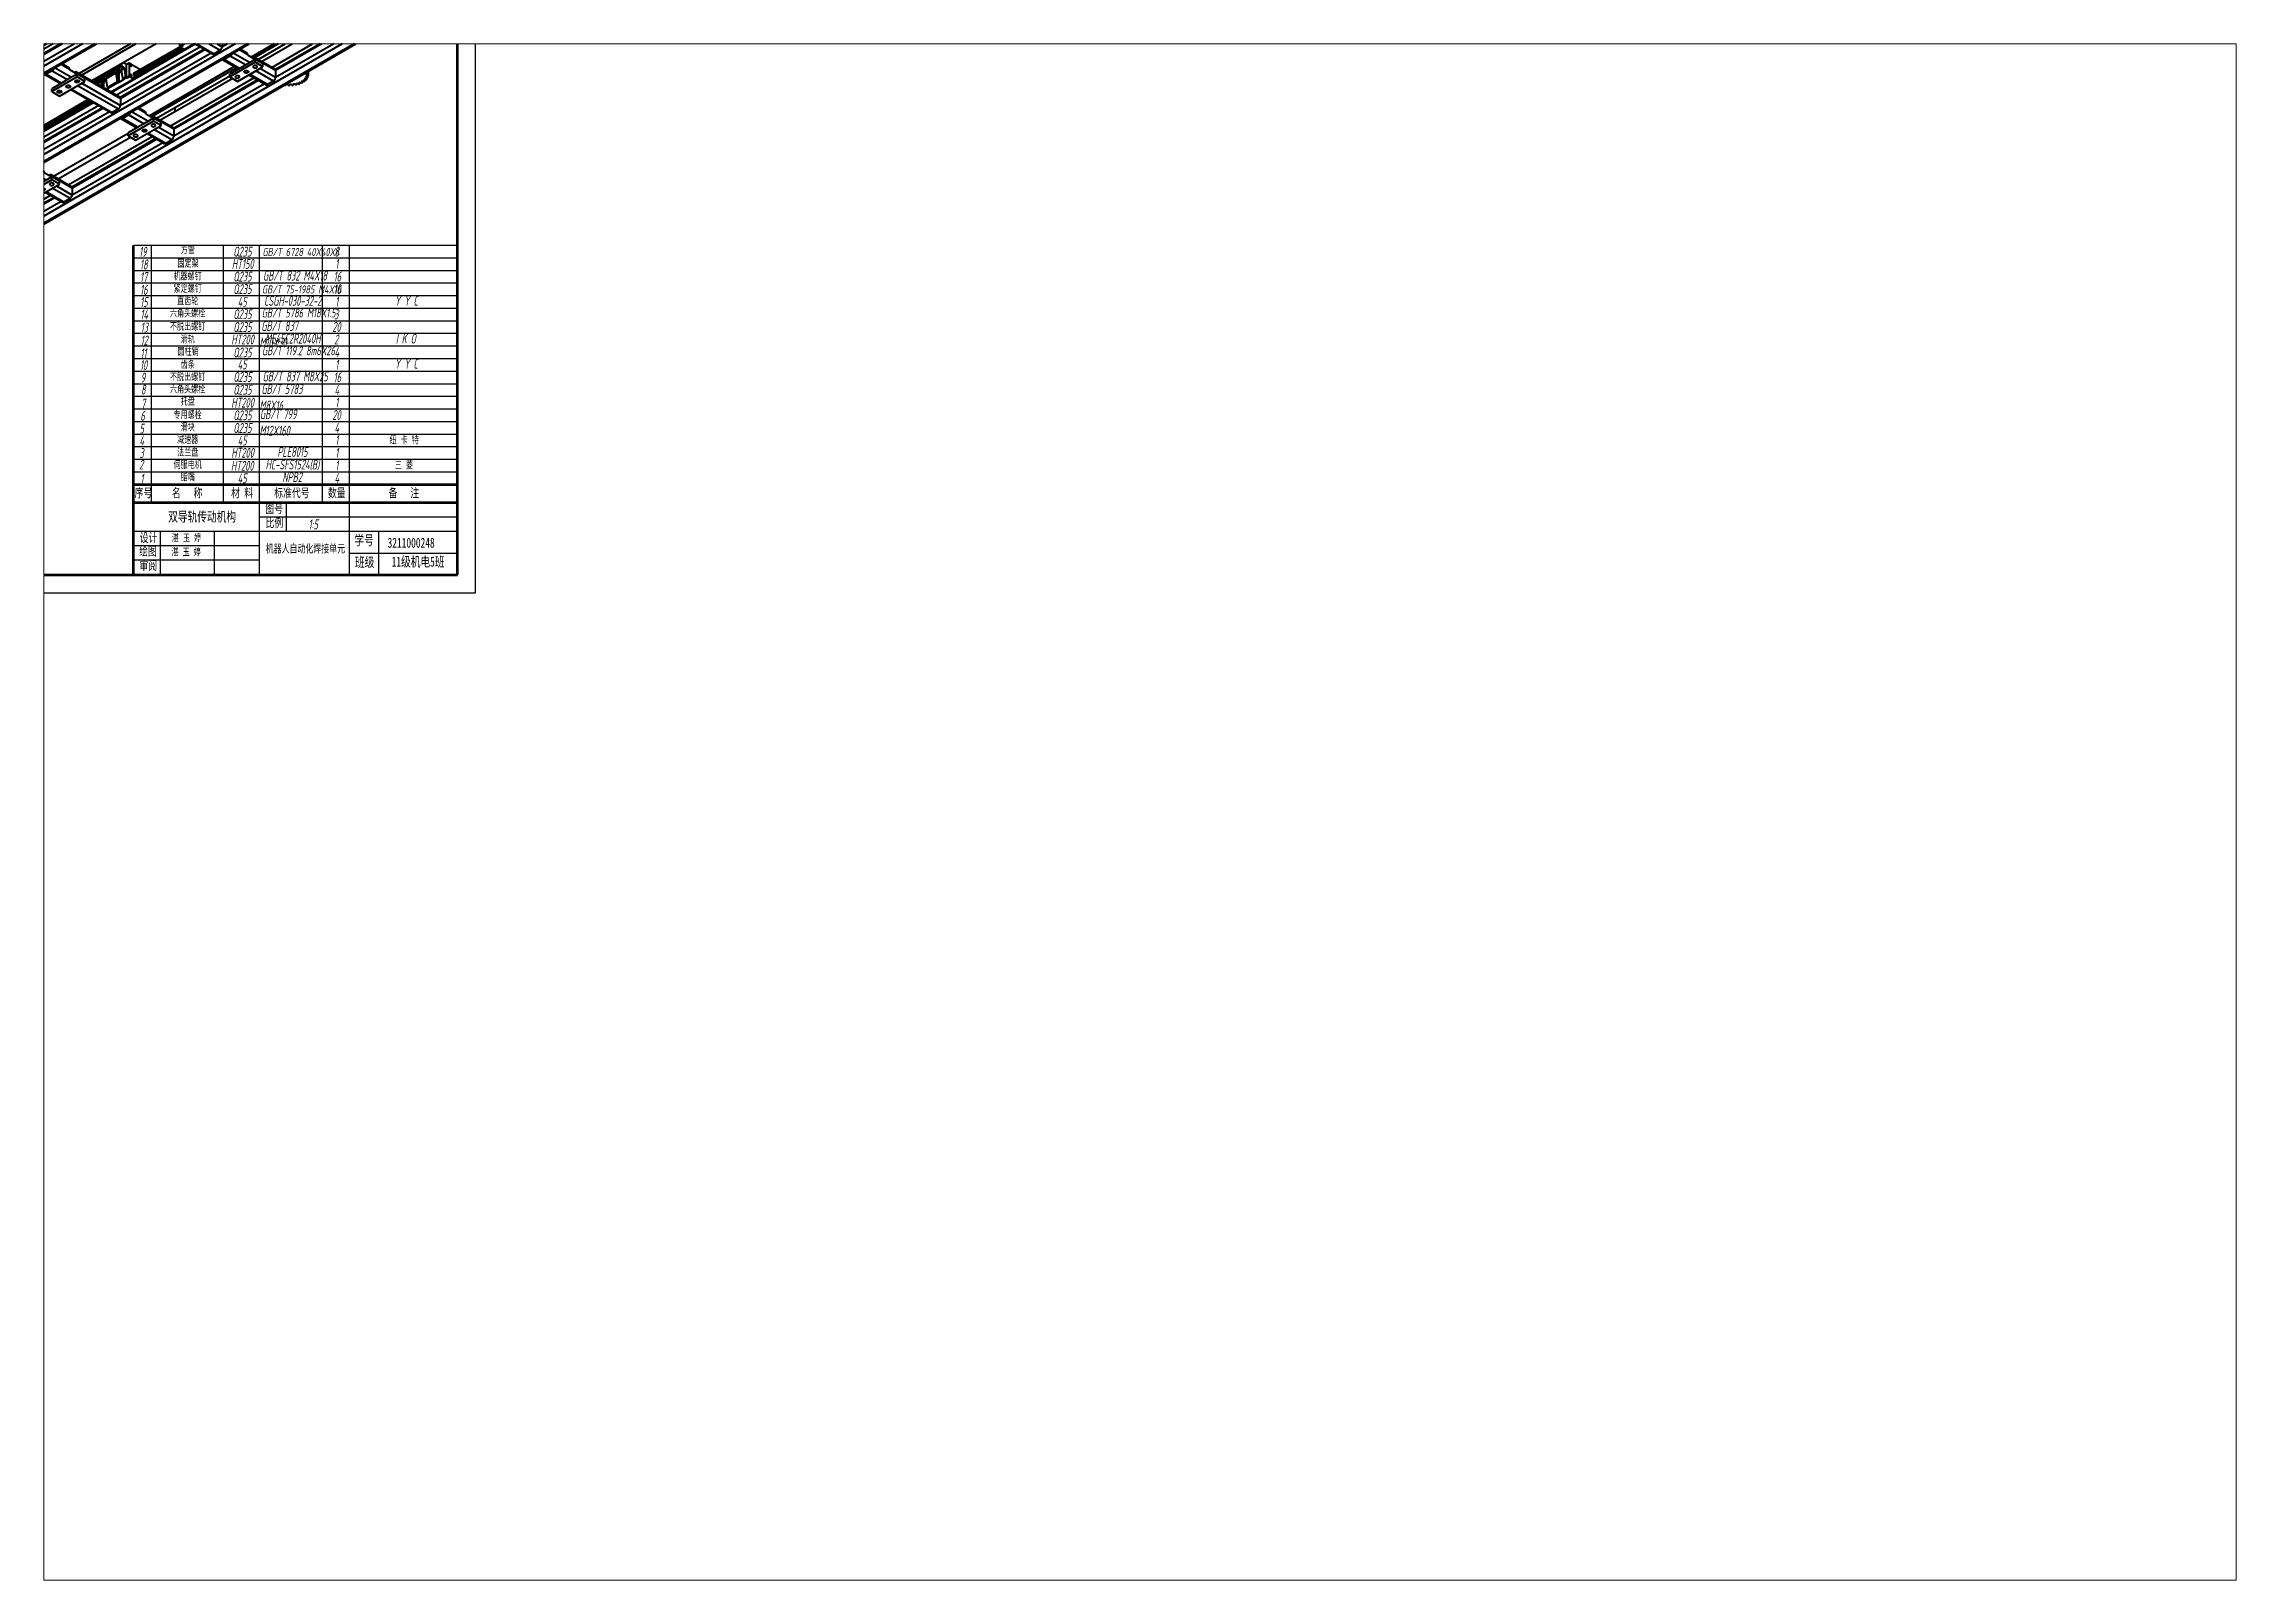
# Paper-space layout '布局3' of a CAD drawing. Header units: millimetres. Extents: x 29 to 262, y 20 to 183.
# The model-space entities are those that its viewports show. They can reach past a viewport. Long polylines and large blocks are cut down to what shows.
import ezdxf

# ---------------------------------------------------------------- set-up
doc = ezdxf.new("R2010")
doc.units = ezdxf.units.MM
doc.layers.get('0').update_dxf_attribs({"lineweight": 50})
doc.layers.add('xishixian', color=7, linetype='Continuous')
doc.layers.add('zushixian', color=7, linetype='Continuous', lineweight=70)
doc.layers.add('轮廓实线层', color=7, linetype='Continuous', lineweight=40)
doc.styles.add('abc123', font='gbeitc.shx', dxfattribs={"width": 0.7})
doc.styles.add('HZ', font='SIMFANG.TTF', dxfattribs={"width": 0.7, "height": 3.5})
doc.styles.add('xuhao', font='gbeitc.shx', dxfattribs={"width": 0.7, "height": 5.5})
doc.styles.add('中文', font='hyswlongfangsong.ttf', dxfattribs={"width": 0.7, "height": 3.5})
doc.styles.add('名称', font='', dxfattribs={"width": 0.7, "height": 4})
doc.styles.get('名称').set_extended_font_data('STFangsong')

psp = doc.layouts.new('布局3')

msp = doc.modelspace()

# ---------------------------------------------------------------- texts
at = {"lineweight": 35, "attachment_point": 1}
for s, width, gutter_width, insert, char_height, style in [('19', 4.5864, 27.5, (-187.32, 191.79), 5.5, 'xuhao'), ('18', 4.5864, 27.5, (-186.85, 184.74), 5.5, 'xuhao'), ('\\pi4.626;HT150', 20, 20, (-140.35, 185.03), 5.5, 'xuhao'), ('\\pi5.4281;Q235', 20, 20, (-140.35, 191.84), 5.5, 'xuhao'), ('\\pi1.6516;GB/T 6728 40X40X4', 35, 12.5, (-120.35, 191.16), 4.5, 'xuhao'), ('\\pi6.6177;8', 15, 20, (-85.35, 191.83), 5.5, 'xuhao'), ('\\pi7.099;1', 15, 20, (-85.35, 185.02), 5.5, 'xuhao'), ('17', 3.7983, 27.5, (-186.8, 177.71), 5.5, 'xuhao'), ('16', 5.2543, 27.5, (-186.76, 170.67), 5.5, 'xuhao'), ('\\pi5.4281;Q235', 20, 20, (-140.35, 178), 5.5, 'xuhao'), ('\\pi5.4281;Q235', 20, 20, (-140.35, 171.02), 5.5, 'xuhao'), ('\\pi1.9396;GB/T 832 M4X18', 35, 12.5, (-120.35, 178.52), 5.5, 'xuhao'), ('\\pi6.1365;10', 15, 20, (-85.35, 171.02), 5.5, 'xuhao'), ('\\pi6.1766;16', 15, 20, (-85.35, 178.02), 5.5, 'xuhao'), ('15', 4.8845, 27.5, (-186.7, 163.84), 5.5, 'xuhao'), ('\\pi7.8344;45', 20, 20, (-140.35, 163.96), 5.5, 'xuhao'), ('\\pi1.3891;GB/T 75-1985 M4X16', 35, 12.5, (-120.35, 170.35), 4.5, 'xuhao'), ('\\pi2.501;CSGH-030-32-2', 35, 12.5, (-120.35, 164.52), 5.5, 'xuhao'), ('\\pi7.099;1', 15, 20, (-85.35, 164.02), 5.5, 'xuhao'), ('\\pi25.188;Y Y C', 60, 12.5, (-70.35, 164.52), 5.5, 'xuhao'), ('14', 3.5144, 27.5, (-186.56, 156.99), 5.5, 'xuhao'), ('13', 5.4067, 27.5, (-186.44, 149.68), 5.5, 'xuhao'), ('\\pi5.4281;Q235', 20, 20, (-140.35, 157.09), 5.5, 'xuhao'), ('\\pi5.4281;Q235', 20, 20, (-140.35, 149.91), 5.5, 'xuhao'), ('\\pi1.2396;GB/T 5786 M18X1.5', 35, 12.5, (-120.35, 157.52), 5, 'xuhao'), ('\\pi1.0172;GB/T 837 M10X30', 35, 12.5, (-120.35, 150.52), 5.5, 'xuhao'), ('\\pi5.4948;20', 15, 20, (-85.35, 150.02), 5.5, 'xuhao'), ('\\pi6.4974;3', 15, 20, (-85.35, 157.02), 5.5, 'xuhao'), ('11', 4.1567, 27.5, (-186.58, 135.41), 5.5, 'xuhao'), ('12', 4.4643, 27.5, (-186.46, 142.5), 5.5, 'xuhao'), ('\\pi4.3052;HT200', 20, 20, (-140.35, 143.01), 5.5, 'xuhao'), ('\\pi5.4281;Q235', 20, 20, (-140.35, 135.79), 5.5, 'xuhao'), ('\\pi1.349;GB/T 119.2 8m6X26', 35, 12.5, (-120.35, 136.52), 5, 'xuhao'), ('\\pi3.1427;ME45C2R2040H', 35, 12.5, (-120.35, 143.52), 5.5, 'xuhao'), ('\\pi6.5375;2', 15, 20, (-85.35, 143.02), 5.5, 'xuhao'), ('\\pi6.6979;4', 15, 20, (-85.35, 136.02), 5.5, 'xuhao'), ('\\pi25.789;I K O', 60, 12.5, (-70.35, 143.52), 5.5, 'xuhao'), ('10', 3.5212, 27.5, (-186.82, 128.75), 5.5, 'xuhao'), ('\\pi5.4281;Q235', 20, 20, (-140.35, 122.21), 5.5, 'xuhao'), ('\\pi7.8344;45', 20, 20, (-140.35, 129.15), 5.5, 'xuhao'), ('\\pi1.7391;GB/T 837 M8X25', 35, 12.5, (-120.35, 122.52), 5.5, 'xuhao'), ('\\pi6.1766;16', 15, 20, (-85.35, 122.02), 5.5, 'xuhao'), ('\\pi7.099;1', 15, 20, (-85.35, 129.02), 5.5, 'xuhao'), ('\\pi25.188;Y Y C', 60, 12.5, (-70.35, 129.52), 5.5, 'xuhao'), ('8', 4.3874, 27.5, (-186.29, 115.17), 5.5, 'xuhao'), ('9', 3.7168, 27.5, (-186.39, 121.82), 5.5, 'xuhao'), ('\\pi5.4281;Q235', 20, 20, (-140.35, 115.05), 5.5, 'xuhao'), ('\\pi1.0573;GB/T 5783 M8X16', 35, 12.5, (-120.35, 115.52), 5.5, 'xuhao'), ('\\pi6.6979;4', 15, 20, (-85.35, 115.02), 5.5, 'xuhao'), ('6', 3.6583, 27.5, (-186.59, 100.6), 5.5, 'xuhao'), ('7', 5.9379, 27.5, (-186.19, 107.37), 5.5, 'xuhao'), ('\\pi4.3052;HT200', 20, 20, (-140.35, 107.89), 5.5, 'xuhao'), ('\\pi5.4281;Q235', 20, 20, (-140.35, 100.88), 5.5, 'xuhao'), ('\\pi0.2151;GB/T 799 M12X160', 35, 12.5, (-120.35, 101.52), 5.5, 'xuhao'), ('\\pi5.4948;20', 15, 20, (-85.35, 101.02), 5.5, 'xuhao'), ('\\pi7.099;1', 15, 20, (-85.35, 108.02), 5.5, 'xuhao'), ('5 ', 6.1489, 27.5, (-187.07, 93.52), 5.5, 'xuhao'), ('4', 5.3185, 27.5, (-187.08, 86.86), 5.5, 'xuhao'), ('\\pi5.4281;Q235', 20, 20, (-140.35, 93.83), 5.5, 'xuhao'), ('\\pi7.8344;45', 20, 20, (-140.35, 86.89), 5.5, 'xuhao'), ('\\pi6.6979;4', 15, 20, (-85.35, 94.02), 5.5, 'xuhao'), ('\\pi7.099;1', 15, 20, (-85.35, 87.02), 5.5, 'xuhao'), ('2', 10, 27.5, (-187.23, 73.52), 5.5, 'xuhao'), ('3', 5.4329, 27.5, (-187.15, 79.87), 5.5, 'xuhao'), ('\\pi4.3052;HT200', 20, 20, (-140.35, 80.04), 5.5, 'xuhao'), ('\\pi3.3833;HC-SFS1524(B)', 35, 12.5, (-120.35, 73.52), 5.5, 'xuhao'), ('\\pi9.9604;PLE8015', 35, 12.5, (-120.35, 80.52), 5.5, 'xuhao'), ('\\pi7.099;1', 15, 20, (-85.35, 80.02), 5.5, 'xuhao'), ('1', 6.394, 27.5, (-186.57, 65.63), 5.5, 'xuhao'), ('HT200', 12.3741, 20, (-136.24, 72.8), 5.5, 'xuhao'), ('\\pi7.8344;45', 20, 20, (-140.35, 65.84), 5.5, 'xuhao'), ('\\pi12.687;NPB2', 35, 12.5, (-120.35, 66.52), 5.5, 'xuhao'), ('\\pi6.6979;4', 15, 20, (-85.35, 66.02), 5.5, 'xuhao'), ('\\pi7.099;1', 15, 20, (-85.35, 73.02), 5.5, 'xuhao'), ('1:5', 12.6668, 20, (-93.1, 40.28), 5.5, 'xuhao'), ('3211000248', 32.0608, 20, (-49.16, 30.05), 5.5, '名称'), ('\\pi4.7893;{\\fSimSun|b0|i0|c134|p2;11级机电5班}', 38.8172, 20, (-51.72, 19.54), 5.5, '中文')]:
    msp.add_mtext_dynamic_manual_height_columns(s, width=width, gutter_width=gutter_width, heights=[0], dxfattribs=dict(at, insert=insert, char_height=char_height, style=style))
at = {"attachment_point": 1}
for s, width, gutter_width, heights, insert, char_height, style in [('\\pi14.384;{\\fSimSun|b0|i0|c134|p2;固定架}', 40, 20, [7], (-180.35, 184.67), 4, 'abc123'), ('\\pi16.212;{\\fSimSun|b0|i0|c134|p2;方管}', 40, 20, [7], (-180.35, 192.15), 4, 'abc123'), ('\\pi12.191;{\\fSimSun|b0|i0|c134|p2;机器螺钉}', 40, 20, [7], (-180.35, 177.59), 4, 'abc123'), ('\\pi12.238;{\\fSimSun|b0|i0|c134|p2;紧定螺钉}', 40, 20, [7], (-180.35, 170.69), 4, 'abc123'), ('\\pi14.19;{\\fSimSun|b0|i0|c134|p2;直齿轮}', 40, 20, [7], (-180.35, 163.8), 4, 'abc123'), ('\\pi10.216;{\\fSimSun|b0|i0|c134|p2;六角头螺栓}', 40, 20, [0], (-180.35, 156.95), 4, 'abc123'), ('\\pi10.239;{\\fSimSun|b0|i0|c134|p2;不脱出螺钉}', 40, 20, [0], (-180.35, 149.64), 4, 'abc123'), ('\\pi14.408;{\\fSimSun|b0|i0|c134|p2;圆柱销}', 40, 20, [0], (-180.35, 135.65), 4, 'abc123'), ('\\pi16.189;{\\fSimSun|b0|i0|c134|p2;滑轨}', 40, 20, [0], (-180.35, 142.53), 4, 'abc123'), ('\\pi10.239;{\\fSimSun|b0|i0|c134|p2;不脱出螺钉}', 40, 20, [0], (-180.35, 121.61), 4, 'abc123'), ('\\pi16.197;{\\fSimSun|b0|i0|c134|p2;齿条}', 40, 20, [0], (-180.35, 128.44), 4, 'abc123'), ('\\pi10.216;{\\fSimSun|b0|i0|c134|p2;六角头螺栓}', 40, 20, [7], (-180.35, 114.72), 4, 'abc123'), ('\\pi12.207;{\\fSimSun|b0|i0|c134|p2;专用螺栓}', 40, 20, [7], (-180.35, 100.53), 4, 'abc123'), ('\\pi16.197;{\\fSimSun|b0|i0|c134|p2;托盘}', 40, 20, [0], (-180.35, 107.94), 4, 'abc123'), ('\\pi14.19;{\\fSimSun|b0|i0|c134|p2;减速器}', 40, 20, [0], (-180.35, 86.73), 4, 'abc123'), ('\\pi16.166;{\\fSimSun|b0|i0|c134|p2;滑块}', 40, 20, [0], (-180.35, 93.7), 4, 'abc123'), ('\\pi22.253;{\\fSimSun|b0|i0|c134|p2;纽 卡 特}', 60, 12.5, [0], (-70.35, 86.5), 4, 'abc123'), ('\\pi12.207;{\\fSimSun|b0|i0|c134|p2;伺服电机}', 40, 20, [0], (-180.35, 72.8), 4, 'abc123'), ('\\pi14.198;{\\fSimSun|b0|i0|c134|p2;法兰盘}', 40, 20, [0], (-180.35, 79.62), 4, 'abc123'), ('\\pi25.186;{\\fSimSun|b0|i0|c134|p2;三 菱}', 60, 12.5, [0], (-70.35, 72.54), 4, 'abc123'), ('\\pi16.204;{\\fSimSun|b0|i0|c134|p2;脂嘴}', 40, 27.5, [0], (-180.35, 65.96), 4, 'abc123'), ('\\pi11.834;{\\fSimSun|b0|i0|c134|p2;双导轨传动机构}', 61.4194, 12.5, [0], (-182.96, 44.56), 5.5, 'abc123'), ('湛 玉 婷', 15.4379, 20, [0], (-169.33, 24.23), 4, 'HZ'), ('湛 玉 婷', 15.4379, 20, [0], (-169.17, 32.09), 4, 'HZ'), ('\\pi1.5596;{\\fSimSun|b0|i0|c134|p2;机器人自动化焊接单元}', 47.5866, 20, [0], (-118.46, 26.3), 4.5, '名称'), ('学号', 15.2481, 20, [0], (-67.61, 31.46), 5.5, '名称'), ('班级', 11.1522, 20, [0], (-67.29, 19.28), 5.5, '名称')]:
    msp.add_mtext_dynamic_manual_height_columns(s, width=width, gutter_width=gutter_width, heights=heights, dxfattribs=dict(at, insert=insert, char_height=char_height, style=style))
at = {"layer": 'xishixian', "char_height": 5, "attachment_point": 1, "style": 'HZ'}
for s, insert, width in [('\\pi0.53514;序号', (-190.35, 57.52), 10), ('名   称', (-169.02, 57.52), 40), ('\\pi4.2014;材 料', (-140.35, 57.52), 20), ('\\pi3.3378;图号', (-120.42, 48.74), 15), ('\\pi8.1919;标准代号', (-120.35, 57.52), 35), ('\\pi2.9973;数量', (-85.35, 57.52), 15), ('备   注', (-48.59, 57.52), 45), ('\\pi3.5176;比例', (-120.52, 40.89), 15), ('\\pi3.0824;绘图', (-190.35, 25.12), 15), ('\\pi2.9027;设计', (-189.82, 32.65), 15), ('\\pi3.2432;审阅', (-190.35, 17.19), 15)]:
    msp.add_mtext(s, dxfattribs=dict(at, insert=insert, width=width))

# ---------------------------------------------------------------- linework, layer by layer
msp.add_line((-190.35, 9.52), (-10.35, 9.52))
at = {"layer": 'xishixian'}
for p, q in [((-0.35, -0.48), (-0.35, 593.52)), ((-10.35, 192.52), (-190.35, 192.52)), ((-10.35, 185.52), (-190.35, 185.52)), ((-180.35, 49.52), (-180.35, 192.52)), ((-140.35, 49.52), (-140.35, 192.52)), ((-120.35, 49.52), (-120.35, 192.52)), ((-85.35, 49.52), (-85.35, 192.52)), ((-70.35, 49.52), (-70.35, 192.52)), ((-10.35, 178.52), (-190.35, 178.52)), ((-10.35, 171.52), (-190.35, 171.52)), ((-10.35, 164.52), (-190.35, 164.52)), ((-10.35, 157.52), (-190.35, 157.52)), ((-10.35, 150.52), (-190.35, 150.52)), ((-10.35, 143.52), (-190.35, 143.52)), ((-10.35, 136.52), (-190.35, 136.52)), ((-10.35, 129.52), (-190.35, 129.52)), ((-10.35, 122.52), (-190.35, 122.52)), ((-10.35, 115.52), (-190.35, 115.52)), ((-10.35, 108.52), (-190.35, 108.52)), ((-10.35, 101.52), (-190.35, 101.52)), ((-10.35, 94.52), (-190.35, 94.52)), ((-10.35, 87.52), (-190.35, 87.52)), ((-10.35, 80.52), (-190.35, 80.52)), ((-10.35, 73.52), (-190.35, 73.52)), ((-10.35, 66.52), (-190.35, 66.52)), ((-120.35, 9.52), (-120.35, 49.52)), ((-105.35, 33.52), (-105.35, 49.52)), ((-70.35, 9.52), (-70.35, 49.52)), ((-10.35, 41.52), (-120.35, 41.52)), ((-10.35, 33.52), (-190.35, 33.52)), ((-120.35, 25.52), (-190.35, 25.52)), ((-175.35, 9.52), (-175.35, 33.52)), ((-145.35, 9.52), (-145.35, 33.52)), ((-54.07, 9.52), (-54.07, 33.52)), ((-120.35, 17.52), (-190.35, 17.52)), ((-70.35, 21.52), (-10.35, 21.52)), ((-10.35, 9.52), (-190.35, 9.52)), ((-841.35, -0.48), (-0.35, -0.48))]:
    msp.add_line(p, q, dxfattribs=at)
at = {"layer": 'zushixian'}
for p, q in [((-10.35, 9.52), (-10.35, 583.52)), ((-190.35, 9.52), (-190.35, 192.52)), ((-10.35, 59.52), (-190.35, 59.52)), ((-10.35, 49.52), (-190.35, 49.52)), ((-816.35, 9.52), (-10.35, 9.52)), ((-190.35, 9.52), (-175.35, 9.52))]:
    msp.add_line(p, q, dxfattribs=at)
at = {"layer": '轮廓实线层', "color": 7, "linetype": 'Continuous', "lineweight": 40}
for p, q in [((-97.28, 386.29), (-385.78, 219.75)), ((-97.28, 384.17), (-385.78, 217.62)), ((-95.87, 382.05), (-384.37, 215.5)), ((-95.87, 378.13), (-384.37, 211.58)), ((-95.54, 382.78), (-384.04, 216.23)), ((-94.74, 376.17), (-383.24, 209.62)), ((-91.34, 374.21), (-379.84, 207.66)), ((-379.04, 207.58), (-90.54, 374.13)), ((-52.31, 351.68), (-340.81, 185.13)), ((-48.92, 349.72), (-337.42, 183.17)), ((-336.62, 183.09), (-48.12, 349.64)), ((-336.62, 183.09), (-48.12, 349.64)), ((-22.61, 334.53), (-311.11, 167.99)), ((-19.22, 332.57), (-307.72, 166.03)), ((-306.92, 165.95), (-18.42, 332.49)), ((-306.92, 165.95), (-18.42, 332.49)), ((-99.45, 337.2), (-146.03, 310.31)), ((-96.62, 335.57), (-143.2, 308.68)), ((-94.54, 334.37), (-141.22, 307.42)), ((-94.54, 334.37), (-141.22, 307.42)), ((-236.85, 317.35), (-236.85, 310.49)), ((-205, 326.23), (-232.79, 310.19)), ((-205, 326.23), (-232.79, 310.19)), ((-205.14, 326.31), (-232.23, 310.68)), ((-141.45, 307.67), (-165.5, 321.55)), ((-165.16, 320.82), (-141.12, 306.94)), ((-119.16, 294.8), (-78.9, 318.04)), ((-113.5, 291.54), (-66.92, 318.42)), ((-64.84, 317.23), (-111.53, 290.28)), ((-64.84, 317.23), (-111.53, 290.28)), ((-105.23, 305.86), (-80.31, 320.25)), ((-250.47, 299.41), (-232.79, 309.62)), ((-247.26, 304.93), (-241.89, 308.04)), ((-246.98, 304.5), (-241.61, 307.61)), ((-242.58, 312.96), (-241.89, 308.04)), ((-241.63, 307.62), (-241.63, 312.68)), ((-241.61, 307.61), (-241.63, 307.62)), ((-241.06, 312.68), (-241.06, 307.62)), ((-238.52, 309.09), (-241.06, 307.62)), ((-238.78, 309.83), (-239.47, 314.75)), ((-238.78, 309.83), (-237.29, 310.69)), ((-238.52, 309.41), (-238.5, 309.4)), ((-238.5, 309.4), (-237.01, 310.26)), ((-237.01, 310.26), (-236.57, 310)), ((-236.85, 310.49), (-235.29, 311.39)), ((-235.01, 310.9), (-236.57, 310)), ((-232.79, 309.62), (-235.01, 310.9)), ((-232.79, 310.27), (-232.79, 309.62)), ((-179.31, 311.92), (-220.63, 288.07)), ((-178.96, 310.49), (-219.22, 287.25)), ((-166.98, 310.87), (-213.56, 283.98)), ((-179.31, 310.69), (-175.06, 308.24)), ((-175.06, 308.24), (-160.92, 316.41)), ((-168.74, 311.89), (-146.45, 299.02)), ((-164.58, 303.23), (-164.58, 309.49)), ((-163.47, 304.32), (-164.16, 309.24)), ((-161.99, 305.18), (-163.47, 304.32)), ((-161.71, 304.75), (-163.19, 303.89)), ((-161.99, 305.18), (-162.41, 308.24)), ((-156.37, 304.75), (-162.08, 301.45)), ((-161.71, 304.75), (-161.73, 304.76)), ((-161.16, 304.76), (-158.78, 306.14)), ((-144.4, 311.66), (-146.38, 310.52)), ((-141.12, 306.94), (-141.12, 303.02)), ((-107.21, 307.5), (-124.93, 297.27)), ((-107.21, 306.19), (-123.05, 297.05)), ((-121.07, 295.9), (-105.23, 305.05)), ((-107.21, 307.5), (-114.16, 311.51)), ((-112.47, 312.49), (-103.11, 307.09)), ((-107.21, 306.19), (-107.21, 307.5)), ((-107.21, 306.19), (-105.23, 305.05)), ((-104.81, 306.11), (-105.23, 306.35)), ((-105.23, 306.35), (-105.23, 305.05)), ((-226.31, 291.34), (-230.13, 293.55)), ((-211.72, 284.23), (-197.15, 292.64)), ((-156.02, 304.55), (-202.6, 277.66)), ((-153.19, 302.91), (-199.77, 276.02)), ((-151.11, 301.71), (-197.79, 274.77)), ((-151.11, 301.71), (-197.79, 274.77)), ((-197.15, 293.45), (-197.15, 292.64)), ((-194.26, 293.09), (-196.02, 294.11)), ((-192.87, 293.76), (-194.42, 292.86)), ((-194.42, 292.86), (-194.42, 286)), ((-192.79, 293.94), (-194.34, 293.04)), ((-192.87, 293.76), (-192.87, 286.9)), ((-192.59, 293.92), (-186.45, 290.38)), ((-191.84, 293.05), (-191.71, 293.16)), ((-191.77, 293.02), (-191.62, 293.11)), ((-191.73, 293.25), (-191.68, 293.31)), ((-191.72, 292.91), (-191.62, 292.94)), ((-191.54, 293.19), (-191.61, 293.28)), ((-191.59, 292.92), (-191.46, 292.95)), ((-191.44, 292.99), (-191.48, 293.08)), ((-190.37, 285.7), (-162.58, 301.74)), ((-190.37, 285.7), (-162.58, 301.74)), ((-164.54, 303.03), (-190.36, 288.12)), ((-190.36, 287.01), (-163.71, 302.39)), ((-190.02, 286.55), (-163.14, 302.07)), ((-189.81, 286.18), (-162.72, 301.82)), ((-162.75, 303.63), (-164.3, 302.74)), ((-164.3, 302.74), (-162.08, 301.45)), ((-162.75, 303.63), (-163.19, 303.89)), ((-142.25, 301.06), (-145.65, 299.1)), ((-140.79, 295.76), (-131.97, 290.67)), ((-139.99, 296.49), (-136.6, 298.45)), ((-136.6, 297.79), (-139.99, 295.84)), ((-122.74, 296), (-136.88, 287.83)), ((-122.74, 294.37), (-136.88, 286.2)), ((-127.31, 299.51), (-131.13, 301.71)), ((-126.98, 298.45), (-126.98, 298.78)), ((-126.98, 298.45), (-122.74, 296)), ((-123.87, 296.98), (-124.15, 296.82)), ((-111.76, 290.53), (-123.07, 297.06)), ((-122.74, 296), (-122.74, 296.33)), ((-111.42, 289.79), (-122.74, 296.33)), ((-122.74, 294.37), (-122.74, 296)), ((-118.5, 293.55), (-122.74, 296)), ((-118.5, 291.92), (-122.74, 294.37)), ((-118.5, 291.92), (-118.5, 293.55)), ((-239.79, 287.59), (-230.97, 282.5)), ((-238.99, 288.32), (-235.59, 290.28)), ((-235.59, 289.63), (-238.99, 287.67)), ((-238.99, 287.67), (-230.5, 282.77)), ((-221.73, 286.2), (-235.87, 278.04)), ((-230.5, 282.77), (-235.87, 279.67)), ((-235.59, 289.63), (-227.11, 284.73)), ((-231.63, 275.59), (-217.49, 283.75)), ((-227.11, 284.73), (-230.5, 282.77)), ((-221.73, 287.83), (-227.11, 284.73)), ((-225.98, 290.28), (-225.98, 290.61)), ((-225.98, 290.28), (-221.73, 287.84)), ((-222.86, 288.82), (-223.15, 288.65)), ((-198.02, 275.02), (-222.06, 288.89)), ((-221.73, 287.84), (-221.73, 288.16)), ((-221.73, 288.16), (-197.69, 274.28)), ((-221.73, 286.2), (-221.73, 287.83)), ((-217.49, 285.39), (-221.73, 287.83)), ((-217.49, 283.75), (-221.73, 286.2)), ((-217.49, 283.75), (-217.49, 285.39)), ((-211.72, 284.23), (-211.72, 285.05)), ((-211.44, 283.74), (-196.87, 292.15)), ((-210.4, 283.14), (-211.44, 283.74)), ((-210.58, 283.25), (-210.55, 283.16)), ((-210.55, 283.22), (-210.55, 282.25)), ((-210.4, 283.14), (-208.92, 284)), ((-210.12, 282.71), (-208.64, 283.57)), ((-210.01, 281.94), (-210.12, 282.71)), ((-207.69, 283.29), (-208.92, 284)), ((-208.64, 283.57), (-208.27, 280.93)), ((-207.12, 283.29), (-205.38, 284.3)), ((-205.81, 285.79), (-200.43, 288.9)), ((-205.53, 285.36), (-200.15, 288.47)), ((-204.84, 280.44), (-205.53, 285.36)), ((-204.84, 280.44), (-199.46, 283.54)), ((-204.56, 280.01), (-199.18, 283.11)), ((-202.95, 277.86), (-190.37, 285.13)), ((-199.2, 288.19), (-200.43, 288.9)), ((-200.15, 288.47), (-199.46, 283.54)), ((-199.2, 283.13), (-199.2, 288.19)), ((-199.18, 283.11), (-199.2, 283.13)), ((-198.64, 288.19), (-196.89, 289.2)), ((-198.64, 288.19), (-198.64, 283.13)), ((-196.09, 284.6), (-198.64, 283.13)), ((-197.32, 290.69), (-195.84, 291.55)), ((-197.04, 290.26), (-195.56, 291.12)), ((-196.35, 285.34), (-197.04, 290.26)), ((-196.87, 292.15), (-195.84, 291.55)), ((-196.35, 285.34), (-194.87, 286.2)), ((-196.09, 284.92), (-196.07, 284.91)), ((-196.07, 284.91), (-194.59, 285.77)), ((-195.56, 291.12), (-194.87, 286.2)), ((-194.59, 285.77), (-194.14, 285.51)), ((-194.42, 286), (-192.87, 286.9)), ((-192.59, 286.41), (-194.14, 285.51)), ((-190.37, 285.13), (-192.59, 286.41)), ((-191.86, 287.15), (-191.73, 287.27)), ((-191.79, 287.12), (-191.64, 287.22)), ((-191.74, 287.36), (-191.7, 287.41)), ((-191.74, 287.01), (-191.64, 287.04)), ((-191.56, 287.29), (-191.62, 287.38)), ((-191.61, 287.02), (-191.47, 287.05)), ((-191.46, 287.09), (-191.49, 287.18)), ((-190.37, 288.07), (-190.37, 287.09)), ((-190.37, 285.78), (-190.37, 285.13)), ((-134.17, 291.93), (-181.5, 264.61)), ((-133.04, 291.28), (-179.62, 264.39)), ((-177.64, 263.25), (-136.88, 286.78)), ((-175.73, 262.14), (-135.47, 285.39)), ((-170.07, 258.88), (-123.49, 285.77)), ((-121.41, 284.57), (-168.09, 257.62)), ((-121.41, 284.57), (-168.09, 257.62)), ((-136.88, 286.2), (-136.88, 287.83)), ((-136.88, 286.2), (-132.64, 283.75)), ((-132.64, 283.75), (-118.5, 291.92)), ((-126.32, 287.4), (-116.75, 281.88)), ((-112.56, 283.92), (-115.95, 281.96)), ((-111.42, 289.79), (-111.42, 285.88)), ((-106.14, 281.86), (-106.14, 281.71)), ((-106.14, 281.71), (-106.14, 281.85)), ((-105.75, 281.65), (-105.14, 282.28)), ((-104.4, 282.21), (-104.17, 281.5)), ((-103.77, 281.49), (-103.38, 282.18)), ((-102.64, 282.19), (-102.17, 281.52)), ((-101.77, 281.55), (-101.63, 282.27)), ((-100.9, 282.37), (-100.22, 281.76)), ((-99.84, 281.84), (-99.93, 282.56)), ((-99.84, 281.84), (-99.84, 282.58)), ((-99.26, 282.74), (-98.38, 282.22)), ((-98.03, 282.34), (-98.37, 283.03)), ((-98.03, 282.34), (-98.03, 283.17)), ((-97.77, 283.28), (-96.73, 282.87)), ((-96.43, 283.03), (-97, 283.67)), ((-96.49, 283.99), (-95.34, 283.7)), ((-96.43, 283.03), (-96.43, 283.97)), ((-95.1, 283.89), (-95.87, 284.45)), ((-95.48, 284.82), (-94.26, 284.67)), ((-95.1, 283.89), (-95.1, 284.77)), ((-94.08, 284.88), (-95.03, 285.35)), ((-94.77, 285.75), (-93.52, 285.74)), ((-93.41, 285.97), (-94.51, 286.32)), ((-94.48, 288.35), (-94.48, 288.58)), ((-93.24, 288.26), (-94.48, 288.35)), ((-94.39, 286.75), (-93.16, 286.88)), ((-94.35, 287.76), (-93.19, 288.03)), ((-94.32, 287.37), (-94.32, 287.77)), ((-93.13, 287.11), (-94.32, 287.34)), ((-94.08, 284.88), (-94.08, 285.75)), ((-93.41, 285.97), (-93.41, 286.85)), ((-93.24, 288.26), (-93.24, 289.3)), ((-93.19, 288.03), (-93.19, 289.33)), ((-93.13, 287.11), (-93.13, 289.36)), ((-215.53, 273.59), (-262.11, 246.7)), ((-261.15, 246.14), (-214.57, 273.03)), ((-260.58, 245.82), (-214, 272.71)), ((-260.16, 245.57), (-213.58, 272.46)), ((-260.01, 245.49), (-213.43, 272.38)), ((-260.01, 245.49), (-213.43, 272.38)), ((-212.59, 271.89), (-259.17, 245)), ((-209.76, 270.26), (-256.34, 243.37)), ((-207.68, 269.06), (-254.36, 242.11)), ((-207.68, 269.06), (-254.36, 242.11)), ((-235.87, 278.04), (-235.87, 279.67)), ((-235.87, 278.04), (-231.63, 275.59)), ((-225.31, 279.24), (-203.02, 266.37)), ((-204.58, 279.7), (-205.35, 279.25)), ((-204.58, 280.02), (-204.56, 280.01)), ((-198.82, 268.4), (-202.22, 266.44)), ((-197.69, 274.28), (-197.69, 270.36)), ((-183.88, 266.85), (-187.7, 269.06)), ((-167.48, 269.11), (-167.48, 266.9)), ((-197.36, 263.1), (-188.54, 258.01)), ((-196.56, 263.83), (-193.17, 265.79)), ((-193.17, 265.14), (-196.56, 263.18)), ((-188.07, 258.28), (-196.56, 263.18)), ((-179.31, 261.71), (-193.45, 253.55)), ((-188.07, 258.28), (-193.45, 255.18)), ((-184.68, 260.24), (-193.17, 265.14)), ((-189.21, 251.1), (-175.06, 259.26)), ((-184.68, 260.24), (-188.07, 258.28)), ((-179.31, 263.34), (-184.68, 260.24)), ((-183.55, 265.79), (-183.55, 266.12)), ((-183.55, 265.79), (-179.31, 263.34)), ((-180.44, 264.32), (-180.72, 264.16)), ((-168.32, 257.87), (-179.64, 264.4)), ((-179.31, 263.34), (-179.31, 263.67)), ((-167.99, 257.14), (-179.31, 263.67)), ((-179.31, 261.71), (-179.31, 263.34)), ((-175.06, 260.89), (-179.31, 263.34)), ((-175.06, 259.26), (-179.31, 261.71)), ((-175.06, 259.26), (-175.06, 260.89)), ((-167.99, 257.14), (-167.99, 253.22)), ((-234.91, 231), (-193.45, 254.94)), ((-232.3, 229.49), (-192.04, 252.73)), ((-226.64, 226.22), (-180.06, 253.11)), ((-177.98, 251.91), (-224.66, 224.96)), ((-177.98, 251.91), (-224.66, 224.96)), ((-193.45, 253.55), (-193.45, 255.18)), ((-193.45, 253.55), (-189.21, 251.1)), ((-182.89, 254.74), (-173.32, 249.22)), ((-169.12, 251.26), (-172.52, 249.3)), ((-241.25, 227.58), (-249.73, 232.48)), ((-240.45, 234.2), (-244.27, 236.4)), ((-240.12, 233.14), (-240.12, 233.46)), ((-240.12, 233.14), (-235.87, 230.69)), ((-237.01, 231.67), (-237.29, 231.5)), ((-224.89, 225.21), (-236.21, 231.75)), ((-283.21, 193.57), (-236.63, 220.46)), ((-253.93, 230.44), (-245.11, 225.35)), ((-244.64, 225.62), (-253.13, 230.52)), ((-235.87, 229.05), (-250.02, 220.89)), ((-244.64, 225.62), (-250.02, 222.52)), ((-250.02, 220.89), (-245.77, 218.44)), ((-245.77, 218.44), (-231.63, 226.6)), ((-241.25, 227.58), (-244.64, 225.62)), ((-235.87, 230.69), (-241.25, 227.58)), ((-239.45, 222.09), (-229.89, 216.56)), ((-235.87, 230.69), (-235.87, 231.01)), ((-224.56, 224.48), (-235.87, 231.01)), ((-235.87, 229.05), (-235.87, 230.69)), ((-231.63, 228.24), (-235.87, 230.69)), ((-231.63, 226.6), (-235.87, 229.05)), ((-231.63, 226.6), (-231.63, 228.24)), ((-224.56, 224.48), (-224.56, 220.56)), ((-234.55, 219.26), (-281.23, 192.31)), ((-234.55, 219.26), (-281.23, 192.31)), ((-225.69, 218.6), (-229.09, 216.64))]:
    msp.add_line(p, q, dxfattribs=at)
at = {"layer": '轮廓实线层', "color": 8, "linetype": 'Continuous', "lineweight": 40}
for p, q in [((-94.07, 334.1), (-141.12, 306.94)), ((-90.68, 332.14), (-141.12, 303.02)), ((-64.38, 316.96), (-111.42, 289.79)), ((-238.52, 309.09), (-238.52, 309.41)), ((-232.79, 310.27), (-232.51, 310.43)), ((-168.28, 312.16), (-145.65, 299.1)), ((-164.88, 314.12), (-142.25, 301.06)), ((-164.16, 309.25), (-164.16, 309.24)), ((-162.62, 315.43), (-141.12, 303.02)), ((-161.73, 304.76), (-161.73, 307.84)), ((-161.16, 307.52), (-161.16, 304.76)), ((-60.98, 315), (-111.42, 285.88)), ((-230.6, 293.28), (-225.98, 290.61)), ((-150.64, 301.44), (-197.69, 274.28)), ((-147.25, 299.48), (-197.69, 270.36)), ((-190.37, 287.98), (-164.49, 302.92)), ((-164.58, 303.23), (-163.29, 303.97)), ((-139.99, 296.49), (-140.09, 296.54)), ((-131.51, 290.94), (-139.99, 295.84)), ((-136.6, 298.45), (-136.69, 298.5)), ((-128.11, 292.9), (-136.6, 297.79)), ((-125.85, 294.2), (-135, 299.48)), ((-126.98, 298.78), (-131.6, 301.44)), ((-239.08, 288.38), (-238.99, 288.32)), ((-235.69, 290.34), (-235.59, 290.28)), ((-233.99, 291.32), (-224.84, 286.04)), ((-221.45, 281.47), (-198.82, 268.4)), ((-219.19, 282.77), (-197.69, 270.36)), ((-207.69, 280.6), (-207.69, 283.29)), ((-207.12, 283.29), (-207.12, 280.27)), ((-196.09, 284.6), (-196.09, 284.92)), ((-190.37, 285.78), (-190.08, 285.94)), ((-120.94, 284.3), (-167.99, 257.14)), ((-117.55, 282.34), (-167.99, 253.22)), ((-115.95, 281.96), (-125.85, 287.67)), ((-112.56, 283.92), (-122.45, 289.63)), ((-111.42, 285.88), (-120.19, 290.94)), ((-261.99, 246.63), (-215.42, 273.52)), ((-207.21, 268.79), (-254.26, 241.63)), ((-224.84, 279.51), (-202.22, 266.44)), ((-204.58, 279.7), (-204.58, 280.02)), ((-183.55, 266.12), (-188.17, 268.79)), ((-203.82, 266.83), (-254.26, 237.71)), ((-196.56, 263.83), (-196.66, 263.89)), ((-193.17, 265.79), (-193.26, 265.85)), ((-182.42, 261.55), (-191.57, 266.83)), ((-169.12, 251.26), (-179.02, 256.97)), ((-167.99, 253.22), (-176.76, 258.28)), ((-177.51, 251.64), (-224.56, 224.48)), ((-174.12, 249.68), (-224.56, 220.56)), ((-172.52, 249.3), (-182.42, 255.01)), ((-238.99, 228.89), (-248.13, 234.17)), ((-240.12, 233.46), (-244.74, 236.13)), ((-229.09, 216.64), (-238.99, 222.36)), ((-225.69, 218.6), (-235.59, 224.32)), ((-224.56, 220.56), (-233.33, 225.62)), ((-234.08, 218.99), (-281.13, 191.83)), ((-230.69, 217.03), (-281.13, 187.91))]:
    msp.add_line(p, q, dxfattribs=at)
at = {"layer": '轮廓实线层', "color": 7, "linetype": 'Continuous', "lineweight": 40, "flags": 128}
for points in [[(-238.5, 309.4), (-238.46, 309.37), (-238.42, 309.33), (-238.41, 309.29), (-238.4, 309.24), (-238.41, 309.2), (-238.44, 309.16), (-238.47, 309.12), (-238.52, 309.09)], [(-232.51, 310.43), (-232.45, 310.41), (-232.43, 310.4)], [(-232.24, 310.51), (-232.23, 310.54), (-232.23, 310.6)], [(-175.91, 310.2), (-176.1, 310.34), (-176.22, 310.5), (-176.26, 310.67), (-176.23, 310.84)], [(-173.88, 310.8), (-173.87, 310.63), (-173.93, 310.46), (-174.07, 310.3), (-174.27, 310.17), (-174.52, 310.08), (-174.8, 310.02), (-175.1, 310), (-175.4, 310.03), (-175.67, 310.1), (-175.91, 310.2)], [(-192.47, 293.47), (-192.52, 293.44), (-192.59, 293.31), (-192.62, 293.13), (-192.59, 292.92), (-192.52, 292.7), (-192.4, 292.49), (-192.25, 292.32), (-192.08, 292.19), (-191.91, 292.12), (-191.76, 292.13), (-191.71, 292.15)], [(-121.89, 291.43), (-121.7, 291.56), (-121.59, 291.72), (-121.54, 291.89), (-121.57, 292.07), (-121.67, 292.23), (-121.84, 292.37), (-122.06, 292.49), (-122.33, 292.57), (-122.62, 292.61), (-122.93, 292.6), (-123.21, 292.55), (-123.47, 292.46), (-123.69, 292.34), (-123.84, 292.19), (-123.92, 292.02), (-123.93, 291.85), (-123.87, 291.68), (-123.73, 291.53), (-123.53, 291.4), (-123.28, 291.3), (-123, 291.24), (-122.7, 291.22), (-122.4, 291.25), (-122.13, 291.32), (-121.89, 291.43)], [(-225.83, 281.38), (-225.65, 281.25), (-225.53, 281.09), (-225.48, 280.92), (-225.51, 280.74), (-225.61, 280.58), (-225.78, 280.44), (-226.01, 280.32), (-226.28, 280.24), (-226.57, 280.21), (-226.87, 280.21), (-227.16, 280.26), (-227.42, 280.35), (-227.63, 280.47), (-227.78, 280.62), (-227.87, 280.79), (-227.88, 280.96), (-227.81, 281.13), (-227.68, 281.28), (-227.48, 281.41), (-227.23, 281.51), (-226.94, 281.57), (-226.64, 281.59), (-226.35, 281.56), (-226.07, 281.49), (-225.83, 281.38)], [(-222.58, 283.26), (-222.77, 283.4), (-222.89, 283.56), (-222.93, 283.73), (-222.9, 283.9), (-222.8, 284.07), (-222.63, 284.21), (-222.41, 284.33), (-222.14, 284.4), (-221.85, 284.44), (-221.55, 284.44), (-221.26, 284.39), (-221, 284.3), (-220.78, 284.18), (-220.63, 284.03), (-220.55, 283.86), (-220.54, 283.69), (-220.6, 283.52), (-220.74, 283.36), (-220.94, 283.23), (-221.19, 283.13), (-221.47, 283.08), (-221.77, 283.06), (-222.07, 283.09), (-222.34, 283.16), (-222.58, 283.26)], [(-206.49, 284.39), (-206.72, 284.29), (-206.98, 284.23), (-207.27, 284.21), (-207.55, 284.23), (-207.82, 284.29), (-208.04, 284.39), (-208.22, 284.52), (-208.33, 284.68), (-208.37, 284.84), (-208.33, 285.01), (-208.22, 285.16), (-208.04, 285.29), (-207.82, 285.39), (-207.55, 285.45), (-207.27, 285.48), (-206.98, 285.45), (-206.72, 285.39), (-206.49, 285.29), (-206.31, 285.16), (-206.2, 285.01), (-206.17, 284.84), (-206.2, 284.68), (-206.31, 284.52), (-206.49, 284.39)], [(-198, 289.29), (-198.23, 289.19), (-198.5, 289.13), (-198.78, 289.1), (-199.06, 289.13), (-199.33, 289.19), (-199.56, 289.29), (-199.73, 289.42), (-199.84, 289.58), (-199.88, 289.74), (-199.84, 289.9), (-199.73, 290.06), (-199.56, 290.19), (-199.33, 290.29), (-199.06, 290.35), (-198.78, 290.37), (-198.5, 290.35), (-198.23, 290.29), (-198, 290.19), (-197.83, 290.06), (-197.72, 289.9), (-197.68, 289.74), (-197.72, 289.58), (-197.83, 289.42), (-198, 289.29)], [(-196.07, 284.91), (-196.03, 284.87), (-196, 284.84), (-195.98, 284.79), (-195.98, 284.75), (-195.99, 284.71), (-196.01, 284.67), (-196.05, 284.63), (-196.09, 284.6)], [(-192.49, 287.57), (-192.54, 287.54), (-192.61, 287.41), (-192.64, 287.23), (-192.61, 287.02), (-192.54, 286.8), (-192.42, 286.59), (-192.27, 286.42), (-192.1, 286.29), (-191.93, 286.23), (-191.78, 286.23), (-191.73, 286.25)], [(-190.13, 288.25), (-190.14, 288.25), (-190.19, 288.27), (-190.24, 288.26), (-190.28, 288.25), (-190.32, 288.22), (-190.34, 288.18), (-190.36, 288.13), (-190.37, 288.07)], [(-190.08, 285.94), (-190.03, 285.92), (-190, 285.91)], [(-189.81, 286.02), (-189.81, 286.05), (-189.8, 286.11)], [(-131.79, 285.71), (-131.6, 285.85), (-131.48, 286.01), (-131.44, 286.18), (-131.47, 286.35), (-131.57, 286.52), (-131.74, 286.66), (-131.96, 286.77), (-132.23, 286.85), (-132.52, 286.89), (-132.83, 286.89), (-133.11, 286.84), (-133.37, 286.75), (-133.59, 286.63), (-133.74, 286.48), (-133.82, 286.31), (-133.83, 286.14), (-133.77, 285.97), (-133.63, 285.81), (-133.43, 285.68), (-133.18, 285.58), (-132.9, 285.53), (-132.6, 285.51), (-132.3, 285.54), (-132.03, 285.61), (-131.79, 285.71)], [(-126.84, 289.55), (-126.65, 289.41), (-126.54, 289.25), (-126.49, 289.08), (-126.52, 288.91), (-126.62, 288.74), (-126.79, 288.6), (-127.01, 288.49), (-127.28, 288.41), (-127.57, 288.37), (-127.88, 288.37), (-128.16, 288.42), (-128.42, 288.51), (-128.64, 288.63), (-128.79, 288.78), (-128.87, 288.95), (-128.88, 289.12), (-128.82, 289.29), (-128.68, 289.45), (-128.48, 289.58), (-128.23, 289.68), (-127.95, 289.73), (-127.65, 289.75), (-127.35, 289.72), (-127.08, 289.66), (-126.84, 289.55)], [(-232.48, 277.55), (-232.67, 277.68), (-232.78, 277.84), (-232.83, 278.02), (-232.8, 278.19), (-232.7, 278.35), (-232.53, 278.5), (-232.31, 278.61), (-232.04, 278.69), (-231.75, 278.73), (-231.44, 278.72), (-231.16, 278.67), (-230.9, 278.58), (-230.68, 278.46), (-230.53, 278.31), (-230.45, 278.15), (-230.44, 277.97), (-230.5, 277.8), (-230.64, 277.65), (-230.84, 277.52), (-231.09, 277.42), (-231.37, 277.36), (-231.67, 277.34), (-231.97, 277.37), (-232.24, 277.44), (-232.48, 277.55)], [(-204.56, 280.01), (-204.51, 279.98), (-204.48, 279.94), (-204.47, 279.89), (-204.46, 279.85), (-204.47, 279.81), (-204.49, 279.77), (-204.53, 279.73), (-204.58, 279.7)], [(-183.41, 256.89), (-183.22, 256.76), (-183.1, 256.6), (-183.06, 256.42), (-183.09, 256.25), (-183.19, 256.09), (-183.36, 255.94), (-183.58, 255.83), (-183.85, 255.75), (-184.14, 255.71), (-184.44, 255.72), (-184.73, 255.77), (-184.99, 255.86), (-185.2, 255.98), (-185.36, 256.13), (-185.44, 256.29), (-185.45, 256.47), (-185.39, 256.64), (-185.25, 256.79), (-185.05, 256.92), (-184.8, 257.02), (-184.52, 257.08), (-184.22, 257.09), (-183.92, 257.07), (-183.65, 257), (-183.41, 256.89)], [(-178.46, 258.77), (-178.27, 258.91), (-178.15, 259.07), (-178.11, 259.24), (-178.14, 259.41), (-178.24, 259.57), (-178.41, 259.72), (-178.63, 259.83), (-178.9, 259.91), (-179.19, 259.95), (-179.49, 259.94), (-179.78, 259.9), (-180.04, 259.81), (-180.25, 259.68), (-180.41, 259.54), (-180.49, 259.37), (-180.5, 259.19), (-180.44, 259.03), (-180.3, 258.87), (-180.1, 258.74), (-179.85, 258.64), (-179.57, 258.58), (-179.27, 258.57), (-178.97, 258.59), (-178.7, 258.66), (-178.46, 258.77)], [(-188.36, 253.06), (-188.17, 253.19), (-188.05, 253.35), (-188.01, 253.52), (-188.03, 253.7), (-188.14, 253.86), (-188.31, 254), (-188.53, 254.12), (-188.8, 254.2), (-189.09, 254.23), (-189.39, 254.23), (-189.68, 254.18), (-189.94, 254.09), (-190.15, 253.97), (-190.31, 253.82), (-190.39, 253.65), (-190.4, 253.48), (-190.33, 253.31), (-190.2, 253.16), (-190, 253.03), (-189.75, 252.93), (-189.47, 252.87), (-189.17, 252.85), (-188.87, 252.88), (-188.6, 252.95), (-188.36, 253.06)], [(-244.93, 220.4), (-244.74, 220.54), (-244.62, 220.7), (-244.57, 220.87), (-244.6, 221.04), (-244.71, 221.2), (-244.87, 221.35), (-245.1, 221.46), (-245.37, 221.54), (-245.66, 221.58), (-245.96, 221.57), (-246.25, 221.52), (-246.51, 221.44)], [(-246.57, 220.37), (-246.32, 220.27), (-246.04, 220.21), (-245.74, 220.2), (-245.44, 220.22), (-245.16, 220.29), (-244.93, 220.4)], [(-239.98, 224.24), (-239.79, 224.1), (-239.67, 223.94), (-239.63, 223.77), (-239.65, 223.6), (-239.76, 223.43), (-239.92, 223.29), (-240.15, 223.17), (-240.42, 223.09), (-240.71, 223.06), (-241.01, 223.06), (-241.3, 223.11), (-241.56, 223.2), (-241.77, 223.32), (-241.93, 223.47), (-242.01, 223.64), (-242.02, 223.81), (-241.95, 223.98), (-241.82, 224.14), (-241.62, 224.27), (-241.37, 224.36), (-241.09, 224.42), (-240.79, 224.44), (-240.49, 224.41), (-240.21, 224.34), (-239.98, 224.24)], [(-235.03, 226.11), (-234.84, 226.25), (-234.72, 226.41), (-234.68, 226.58), (-234.7, 226.75), (-234.81, 226.92), (-234.97, 227.06), (-235.2, 227.18), (-235.47, 227.26), (-235.76, 227.29), (-236.06, 227.29), (-236.35, 227.24), (-236.61, 227.15), (-236.82, 227.03), (-236.98, 226.88), (-237.06, 226.71), (-237.07, 226.54), (-237, 226.37), (-236.87, 226.21), (-236.67, 226.08), (-236.42, 225.99), (-236.14, 225.93), (-235.84, 225.91), (-235.54, 225.94), (-235.26, 226.01), (-235.03, 226.11)]]:
    msp.add_lwpolyline(points, dxfattribs=at)
at = {"layer": '轮廓实线层', "color": 8, "linetype": 'Continuous', "lineweight": 40, "flags": 128}
for points in [[(-191.61, 293.28), (-191.62, 293.29), (-191.76, 293.42), (-191.91, 293.49), (-192.04, 293.49), (-192.14, 293.42), (-192.19, 293.29), (-192.19, 293.12), (-192.14, 292.93), (-192.04, 292.75), (-191.91, 292.6), (-191.76, 292.49), (-191.62, 292.46), (-191.5, 292.49), (-191.42, 292.59), (-191.39, 292.75), (-191.39, 292.75)], [(-191.39, 292.75), (-191.42, 292.93), (-191.44, 292.99)], [(-191.62, 287.38), (-191.63, 287.39), (-191.78, 287.52), (-191.92, 287.59), (-192.06, 287.59), (-192.16, 287.52), (-192.21, 287.39), (-192.21, 287.22), (-192.16, 287.03), (-192.06, 286.85), (-191.92, 286.7), (-191.78, 286.59), (-191.63, 286.56), (-191.52, 286.59), (-191.44, 286.69), (-191.41, 286.85), (-191.41, 286.85)], [(-191.41, 286.85), (-191.44, 287.03), (-191.46, 287.09)]]:
    msp.add_lwpolyline(points, dxfattribs=at)
at = {"layer": '轮廓实线层', "color": 7, "linetype": 'Continuous', "lineweight": 40}
for centre, radius, start, end in [((-241.26, 308.14), 0.635, 188.91957, 234.46676), ((-241.35, 308.17), 0.621, 245.16802, 297.22186), ((-238.15, 309.93), 0.635, 188.91957, 234.46676), ((-236.67, 310.78), 0.626, 188.69037, 237.0933), ((-236.24, 310.52), 0.615, 182.60541, 237.39478), ((-232.62, 310.3), 0.175, 50.79712, 189.21382), ((-232.84, 310.57), 0.615, 2.60542, 57.39476), ((-161.36, 305.28), 0.635, 188.9198, 234.4664), ((-161.45, 305.31), 0.621, 245.16805, 297.22222), ((-141.91, 307.03), 0.79, 353.75334, 54.93446), ((-196.54, 292.67), 0.615, 182.60505, 237.39495), ((-194.22, 292.88), 0.202, 125.74955, 185.56151), ((-192.7, 293.78), 0.175, 50.79727, 189.21348), ((-192.16, 292.25), 1.02, 64.0904, 80.29707), ((-195.24, 293.18), 3.26, 358.65176, 1.34824), ((-192.41, 291.63), 1.53, 62.93676, 73.96979), ((-192.33, 293.12), 0.621, 4.42125, 22.46766), ((-192.04, 292.78), 0.64, 55.99254, 64.01283), ((-193.13, 293.11), 1.42, 344.66962, 355.03762), ((-193.35, 289.89), 3.26, 59.21589, 60.78948), ((-192.2, 293.06), 0.577, 5.65777, 25.87782), ((-192.74, 293.06), 1.12, 340.96588, 353.92645), ((-191.95, 292.62), 0.589, 33.5743, 56.98827), ((-191.99, 292.36), 0.687, 39.50282, 58.35632), ((-192.34, 292.66), 0.96, 20.06506, 39.92956), ((-192.09, 292.87), 0.642, 353.14185, 6.85815), ((-163.97, 303.25), 0.615, 182.606, 237.39425), ((-162.85, 304.42), 0.626, 188.6909, 237.09308), ((-146.12, 299.76), 0.805, 245.69296, 305.61751), ((-143.58, 303.13), 2.46, 302.60548, 357.39453), ((-140.43, 296.37), 0.69, 211.45585, 309.70854), ((-140.24, 296.85), 0.442, 261.05497, 304.1593), ((-137.93, 299.88), 2.47, 302.69615, 343.02901), ((-137.18, 299.39), 1.11, 301.66204, 324.24), ((-127.74, 298.87), 0.768, 352.79929, 55.88851), ((-123.43, 296.44), 0.699, 350.78595, 129.20328), ((-239.43, 288.2), 0.69, 211.45595, 309.70856), ((-239.23, 288.69), 0.442, 261.0424, 304.17187), ((-236.93, 291.71), 2.47, 302.6962, 343.02892), ((-236.17, 291.22), 1.11, 301.66553, 324.23651), ((-226.75, 290.7), 0.777, 353.19538, 55.49218), ((-222.42, 288.27), 0.699, 350.78576, 129.2033), ((-211.11, 284.26), 0.615, 182.60505, 237.39495), ((-210.74, 282.62), 0.626, 8.69093, 57.09251), ((-209.26, 283.47), 0.626, 8.69093, 57.09251), ((-207.41, 283.84), 0.615, 242.60884, 297.39116), ((-206.15, 285.27), 0.626, 8.69093, 57.09251), ((-204.21, 280.54), 0.635, 188.9198, 234.4664), ((-200.77, 288.37), 0.626, 8.69093, 57.09251), ((-198.84, 283.64), 0.635, 188.9198, 234.4664), ((-198.92, 288.73), 0.615, 242.60884, 297.39116), ((-198.92, 283.68), 0.621, 245.16791, 297.22236), ((-197.66, 290.17), 0.626, 8.69093, 57.09251), ((-195.72, 285.44), 0.635, 188.9198, 234.4664), ((-196.18, 291.02), 0.626, 8.69093, 57.09251), ((-194.25, 286.29), 0.626, 188.6909, 237.09308), ((-193.81, 286.03), 0.615, 182.606, 237.39425), ((-192.25, 286.93), 0.615, 182.606, 237.39425), ((-192.18, 286.35), 1.02, 64.08894, 80.29761), ((-195.26, 287.28), 3.26, 358.65387, 1.34613), ((-192.43, 285.73), 1.53, 62.93562, 73.96916), ((-192.35, 287.22), 0.621, 4.42497, 22.46603), ((-192.06, 286.88), 0.64, 55.99254, 64.01283), ((-193.15, 287.22), 1.42, 344.67113, 355.03387), ((-193.36, 284), 3.25, 59.21406, 60.79132), ((-192.22, 287.16), 0.577, 5.65852, 25.87899), ((-192.76, 287.16), 1.12, 340.96412, 353.92588), ((-191.96, 286.72), 0.589, 33.5757, 56.98769), ((-192, 286.46), 0.687, 39.50492, 58.35608), ((-192.36, 286.77), 0.96, 20.06506, 39.92956), ((-192.11, 286.97), 0.642, 353.14742, 6.85258), ((-189.75, 287.11), 0.615, 182.60505, 237.39495), ((-190.19, 285.81), 0.175, 50.79588, 189.21487), ((-190.41, 286.08), 0.615, 2.60489, 57.39486), ((-116.42, 282.61), 0.805, 245.69296, 305.61751), ((-113.88, 285.99), 2.46, 302.60548, 357.39453), ((-112.21, 289.88), 0.79, 353.75334, 54.93446), ((-103.43, 298.02), 16.53, 260.58201, 261.94159), ((-103.35, 297.35), 15.18, 263.21707, 266.00093), ((-103.32, 299.07), 17.58, 267.23341, 268.53863), ((-103.32, 297.75), 15.58, 269.76794, 272.50263), ((-103.31, 298.86), 17.37, 273.74183, 275.05699), ((-103.25, 296.96), 14.78, 276.30407, 279.13721), ((-103.1, 297.38), 15.88, 280.44626, 281.84208), ((-102.89, 295.2), 12.99, 283.17325, 286.26195), ((-102.46, 294.99), 13.4, 287.71477, 289.27906), ((-102.13, 292.93), 10.59, 290.77301, 294.31092), ((-100.98, 290.67), 8.05, 299.6042, 303.85459), ((-101.37, 292.38), 10.58, 296.01126, 297.84071), ((-99.64, 288.89), 5.82, 310.336, 315.61136), ((-99.91, 290.01), 7.79, 305.92191, 308.16788), ((-98.39, 287.82), 4.17, 323.72918, 330.31722), ((-97.71, 287.28), 3.4, 18.37794, 21.85347), ((-97.56, 287.41), 3.24, 340.29174, 348.08642), ((-97.33, 287.37), 3.01, 359.31013, 7.49564), ((-98.4, 288.38), 5.56, 318.20122, 321.01537), ((-97.18, 287.57), 4.09, 333.5178, 336.96627), ((-96.69, 287.35), 3.57, 11.10878, 14.89016), ((-96.56, 287.37), 3.44, 351.73959, 355.6153), ((-200.15, 270.48), 2.46, 302.60545, 357.39461), ((-198.49, 274.36), 0.799, 354.12824, 54.55932), ((-202.69, 267.1), 0.805, 245.69335, 305.61736), ((-197, 263.71), 0.69, 211.45595, 309.70856), ((-196.81, 264.2), 0.442, 261.0424, 304.17187), ((-194.5, 267.22), 2.47, 302.6962, 343.02892), ((-193.75, 266.73), 1.11, 301.66553, 324.23651), ((-184.32, 266.21), 0.777, 353.19538, 55.49218), ((-180, 263.78), 0.699, 350.78576, 129.2033), ((-168.79, 257.22), 0.799, 354.12824, 54.55932), ((-172.99, 249.95), 0.805, 245.69335, 305.61736), ((-170.45, 253.33), 2.46, 302.60545, 357.39461), ((-240.91, 233.54), 0.801, 354.22934, 54.45823), ((-236.56, 231.13), 0.699, 350.78634, 129.2031), ((-227.02, 220.67), 2.46, 302.6056, 357.39433), ((-225.38, 224.55), 0.823, 355.10742, 53.58014), ((-229.56, 217.3), 0.805, 245.69372, 305.617)]:
    msp.add_arc(centre, radius, start, end, dxfattribs=at)
for points, knots in [([(-191.48, 293.08), (-191.51, 293.13), (-191.57, 293.26), (-191.72, 293.41), (-191.89, 293.51), (-192.07, 293.57), (-192.26, 293.56), (-192.39, 293.53), (-192.45, 293.48), (-192.47, 293.47)], [0, 0, 0, 0, 0.1480823, 0.3375658, 0.5033722, 0.6574408, 0.8080573, 0.9586544, 1, 1, 1, 1]), ([(-191.71, 292.15), (-191.7, 292.16), (-191.62, 292.19), (-191.52, 292.29), (-191.43, 292.44), (-191.39, 292.58), (-191.39, 292.67), (-191.39, 292.71)], [0, 0, 0, 0, 0.0728893, 0.3499913, 0.6050144, 0.8540734, 1, 1, 1, 1]), ([(-191.39, 292.71), (-191.39, 292.75), (-191.4, 292.87), (-191.43, 293), (-191.47, 293.07), (-191.48, 293.08)], [0, 0, 0, 0, 0.3857185, 0.9092585, 1, 1, 1, 1]), ([(-191.5, 287.18), (-191.53, 287.23), (-191.59, 287.36), (-191.74, 287.51), (-191.91, 287.61), (-192.09, 287.67), (-192.27, 287.66), (-192.41, 287.63), (-192.47, 287.58), (-192.49, 287.57)], [0, 0, 0, 0, 0.148084, 0.3375664, 0.5033734, 0.6574418, 0.8080583, 0.9586522, 1, 1, 1, 1]), ([(-191.73, 286.25), (-191.71, 286.26), (-191.64, 286.29), (-191.54, 286.39), (-191.45, 286.54), (-191.41, 286.68), (-191.41, 286.77), (-191.41, 286.81)], [0, 0, 0, 0, 0.07289122, 0.34999046, 0.60501712, 0.85407565, 1, 1, 1, 1]), ([(-191.41, 286.81), (-191.41, 286.86), (-191.42, 286.97), (-191.45, 287.1), (-191.49, 287.17), (-191.5, 287.18)], [0, 0, 0, 0, 0.3857192, 0.9092588, 1, 1, 1, 1])]:
    msp.add_open_spline(points, degree=3, knots=knots, dxfattribs=at)

msp.set_redraw_order([(e.dxf.handle, doc.entitydb.next_handle()) for e in msp.query("TEXT MTEXT ATTDEF DIMENSION ARC_DIMENSION")])  # texts and dimensions are drawn at this point

# ---------------------------------------------------------------- viewports
at = {"layer": '0'}
psp.add_viewport(center=(145.33, 101.83), size=(232.53, 162.9325), view_center_point=(369.12, -122.39), view_height=853.9717, dxfattribs=at)

doc.saveas('drawing.dxf')
